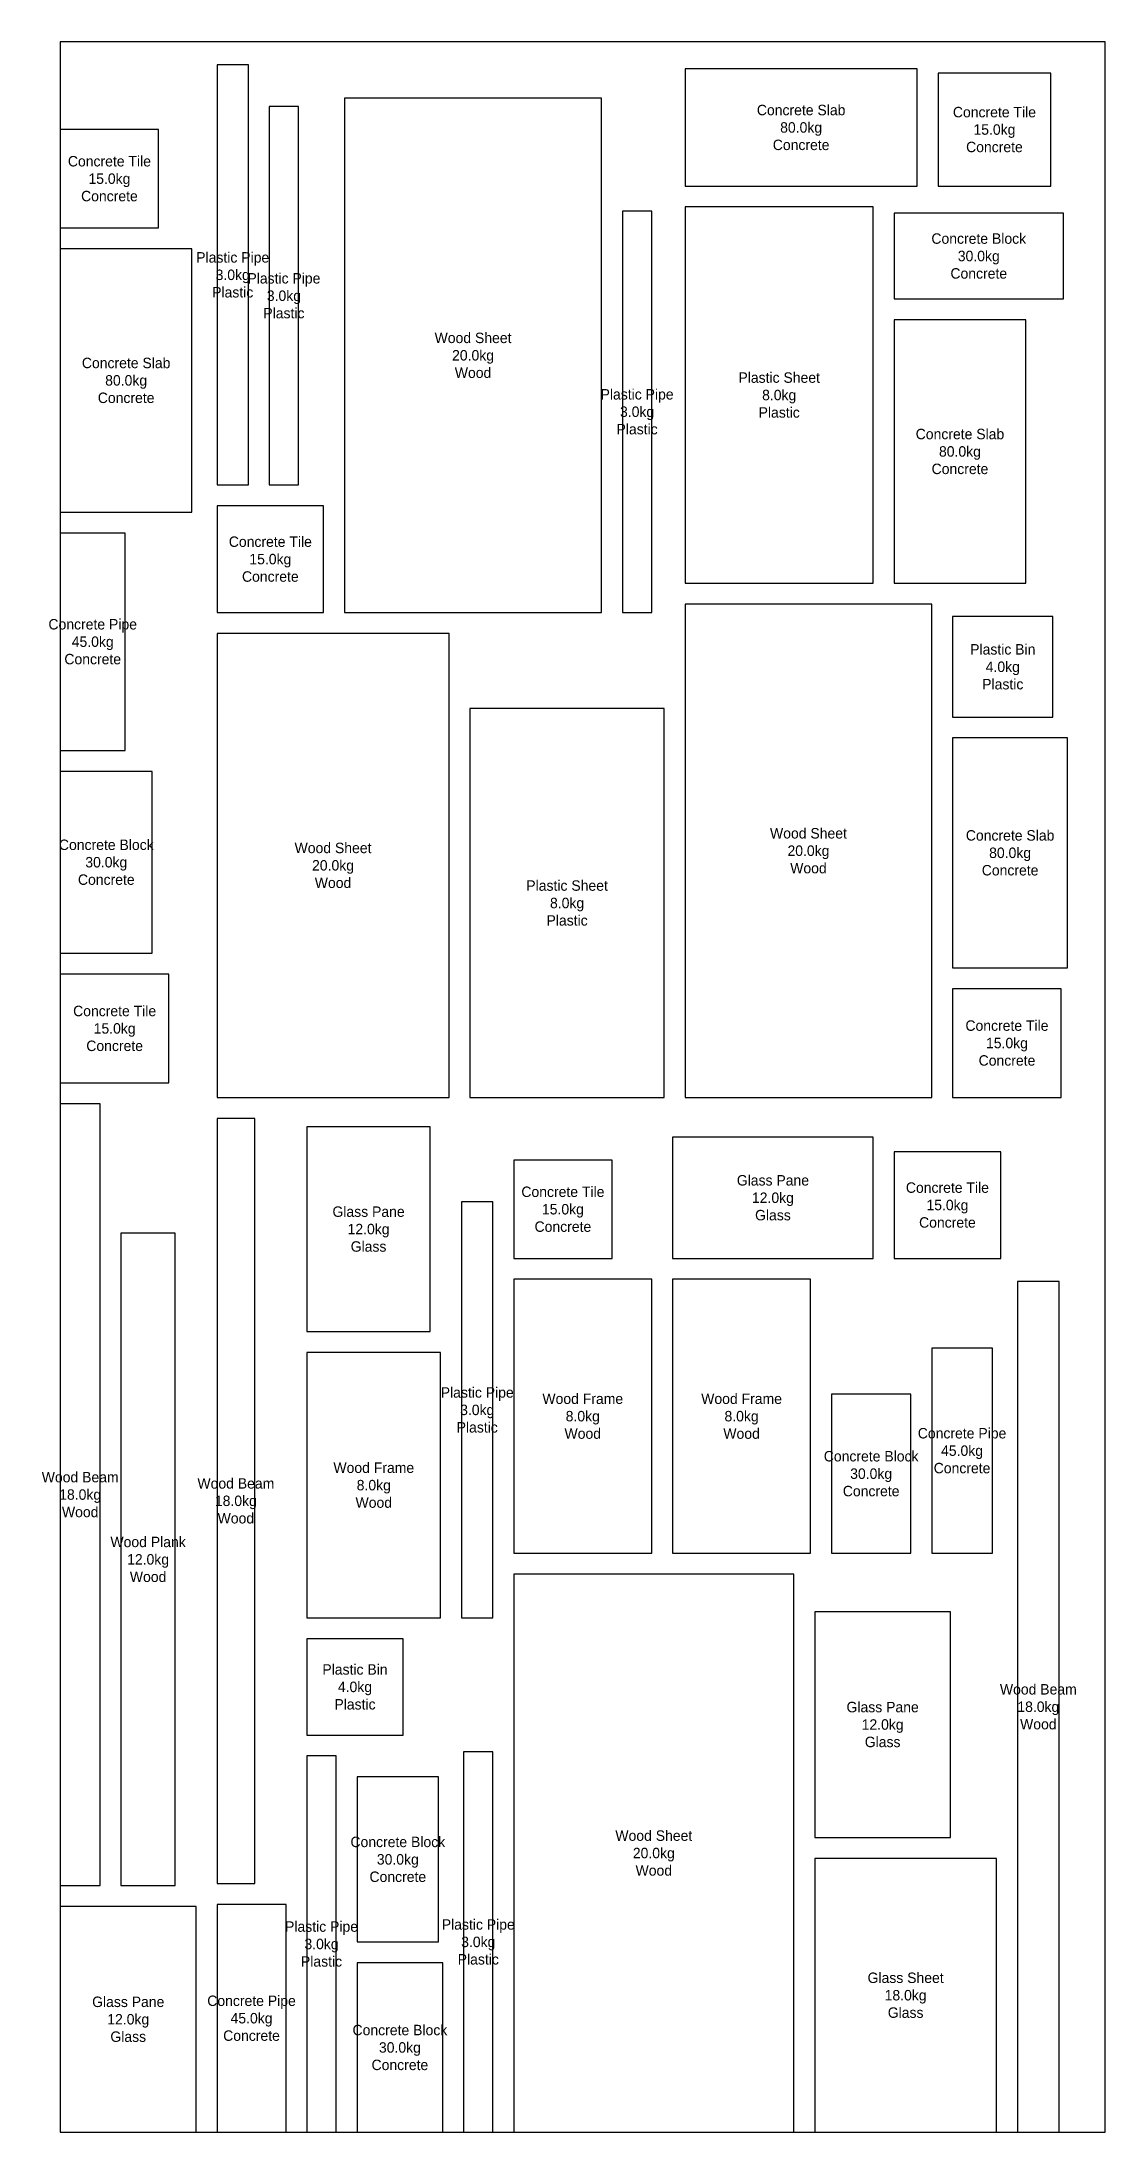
# Model space of a CAD drawing. Header units: metres. Extents: x -9 to 500, y 0 to 6375.
# Drawn here: x -9 to 500, y 0 to 1000 of the extents above; entities that cross this region are included whole.
import ezdxf

# ---------------------------------------------------------------- set-up
doc = ezdxf.new("R2010")
doc.units = ezdxf.units.M

msp = doc.modelspace()

# ---------------------------------------------------------------- texts
at = {"char_height": 5, "attachment_point": 5}
for s, insert in [('Concrete Slab\\P80.0kg\\PConcrete', (354.5, 959)), ('Concrete Tile\\P15.0kg\\PConcrete', (447, 958)), ('Concrete Tile\\P15.0kg\\PConcrete', (23.5, 934.5)), ('Concrete Block\\P30.0kg\\PConcrete', (439.5, 897.5)), ('Plastic Pipe\\P3.0kg\\PPlastic', (82.5, 888.5)), ('Plastic Pipe\\P3.0kg\\PPlastic', (107, 878.5)), ('Wood Sheet\\P20.0kg\\PWood', (197.5, 850)), ('Concrete Slab\\P80.0kg\\PConcrete', (31.5, 838)), ('Plastic Sheet\\P8.0kg\\PPlastic', (344, 831)), ('Plastic Pipe\\P3.0kg\\PPlastic', (276, 823)), ('Concrete Slab\\P80.0kg\\PConcrete', (430.5, 804)), ('Concrete Tile\\P15.0kg\\PConcrete', (100.5, 752.5)), ('Concrete Pipe\\P45.0kg\\PConcrete', (15.5, 713)), ('Plastic Bin\\P4.0kg\\PPlastic', (451, 701)), ('Wood Sheet\\P20.0kg\\PWood', (358, 613)), ('Concrete Slab\\P80.0kg\\PConcrete', (454.5, 612)), ('Concrete Block\\P30.0kg\\PConcrete', (22, 607.5)), ('Wood Sheet\\P20.0kg\\PWood', (130.5, 606)), ('Plastic Sheet\\P8.0kg\\PPlastic', (242.5, 588)), ('Concrete Tile\\P15.0kg\\PConcrete', (26, 528)), ('Concrete Tile\\P15.0kg\\PConcrete', (453, 521)), ('Concrete Tile\\P15.0kg\\PConcrete', (240.5, 441.5)), ('Glass Pane\\P12.0kg\\PGlass', (341, 447)), ('Concrete Tile\\P15.0kg\\PConcrete', (424.5, 443.5)), ('Glass Pane\\P12.0kg\\PGlass', (147.5, 432)), ('Plastic Pipe\\P3.0kg\\PPlastic', (199.5, 345.5)), ('Wood Frame\\P8.0kg\\PWood', (250, 342.5)), ('Wood Frame\\P8.0kg\\PWood', (326, 342.5)), ('Concrete Pipe\\P45.0kg\\PConcrete', (431.5, 326)), ('Wood Frame\\P8.0kg\\PWood', (150, 309.5)), ('Concrete Block\\P30.0kg\\PConcrete', (388, 315)), ('Wood Beam\\P18.0kg\\PWood', (9.5, 305)), ('Wood Beam\\P18.0kg\\PWood', (84, 302)), ('Wood Plank\\P12.0kg\\PWood', (42, 274)), ('Plastic Bin\\P4.0kg\\PPlastic', (141, 213)), ('Wood Beam\\P18.0kg\\PWood', (468, 203.5)), ('Glass Pane\\P12.0kg\\PGlass', (393.5, 195)), ('Concrete Block\\P30.0kg\\PConcrete', (161.5, 130.5)), ('Wood Sheet\\P20.0kg\\PWood', (284, 133.5)), ('Plastic Pipe\\P3.0kg\\PPlastic', (125, 90)), ('Plastic Pipe\\P3.0kg\\PPlastic', (200, 91)), ('Glass Sheet\\P18.0kg\\PGlass', (404.5, 65.5)), ('Glass Pane\\P12.0kg\\PGlass', (32.5, 54)), ('Concrete Pipe\\P45.0kg\\PConcrete', (91.5, 54.5)), ('Concrete Block\\P30.0kg\\PConcrete', (162.5, 40.5))]:
    msp.add_mtext(s, dxfattribs=dict(at, insert=insert))

# ---------------------------------------------------------------- linework, layer by layer
for points in [[(0, 0), (500, 0), (500, 1000), (0, 1000), (0, 0)], [(75, 788), (90, 788), (90, 989), (75, 989), (75, 788)], [(299, 931), (410, 931), (410, 987), (299, 987), (299, 931)], [(420, 931), (474, 931), (474, 985), (420, 985), (420, 931)], [(136, 727), (259, 727), (259, 973), (136, 973), (136, 727)], [(100, 788), (114, 788), (114, 969), (100, 969), (100, 788)], [(0, 911), (47, 911), (47, 958), (0, 958), (0, 911)], [(299, 741), (389, 741), (389, 921), (299, 921), (299, 741)], [(269, 727), (283, 727), (283, 919), (269, 919), (269, 727)], [(399, 877), (480, 877), (480, 918), (399, 918), (399, 877)], [(0, 775), (63, 775), (63, 901), (0, 901), (0, 775)], [(399, 741), (462, 741), (462, 867), (399, 867), (399, 741)], [(75, 727), (126, 727), (126, 778), (75, 778), (75, 727)], [(0, 661), (31, 661), (31, 765), (0, 765), (0, 661)], [(299, 495), (417, 495), (417, 731), (299, 731), (299, 495)], [(427, 677), (475, 677), (475, 725), (427, 725), (427, 677)], [(75, 495), (186, 495), (186, 717), (75, 717), (75, 495)], [(196, 495), (289, 495), (289, 681), (196, 681), (196, 495)], [(427, 557), (482, 557), (482, 667), (427, 667), (427, 557)], [(0, 564), (44, 564), (44, 651), (0, 651), (0, 564)], [(0, 502), (52, 502), (52, 554), (0, 554), (0, 502)], [(427, 495), (479, 495), (479, 547), (427, 547), (427, 495)], [(0, 118), (19, 118), (19, 492), (0, 492), (0, 118)], [(75, 119), (93, 119), (93, 485), (75, 485), (75, 119)], [(118, 383), (177, 383), (177, 481), (118, 481), (118, 383)], [(293, 418), (389, 418), (389, 476), (293, 476), (293, 418)], [(217, 418), (264, 418), (264, 465), (217, 465), (217, 418)], [(399, 418), (450, 418), (450, 469), (399, 469), (399, 418)], [(192, 246), (207, 246), (207, 445), (192, 445), (192, 246)], [(29, 118), (55, 118), (55, 430), (29, 430), (29, 118)], [(217, 277), (283, 277), (283, 408), (217, 408), (217, 277)], [(293, 277), (359, 277), (359, 408), (293, 408), (293, 277)], [(458, 0), (478, 0), (478, 407), (458, 407), (458, 0)], [(118, 246), (182, 246), (182, 373), (118, 373), (118, 246)], [(417, 277), (446, 277), (446, 375), (417, 375), (417, 277)], [(369, 277), (407, 277), (407, 353), (369, 353), (369, 277)], [(217, 0), (351, 0), (351, 267), (217, 267), (217, 0)], [(361, 141), (426, 141), (426, 249), (361, 249), (361, 141)], [(118, 190), (164, 190), (164, 236), (118, 236), (118, 190)], [(118, 0), (132, 0), (132, 180), (118, 180), (118, 0)], [(193, 0), (207, 0), (207, 182), (193, 182), (193, 0)], [(142, 91), (181, 91), (181, 170), (142, 170), (142, 91)], [(361, 0), (448, 0), (448, 131), (361, 131), (361, 0)], [(0, 0), (65, 0), (65, 108), (0, 108), (0, 0)], [(75, 0), (108, 0), (108, 109), (75, 109), (75, 0)], [(142, 0), (183, 0), (183, 81), (142, 81), (142, 0)]]:
    msp.add_lwpolyline(points, close=True)

msp.set_redraw_order([(e.dxf.handle, doc.entitydb.next_handle()) for e in msp.query("TEXT MTEXT ATTDEF DIMENSION ARC_DIMENSION")])  # texts and dimensions are drawn at this point

doc.saveas('drawing.dxf')
